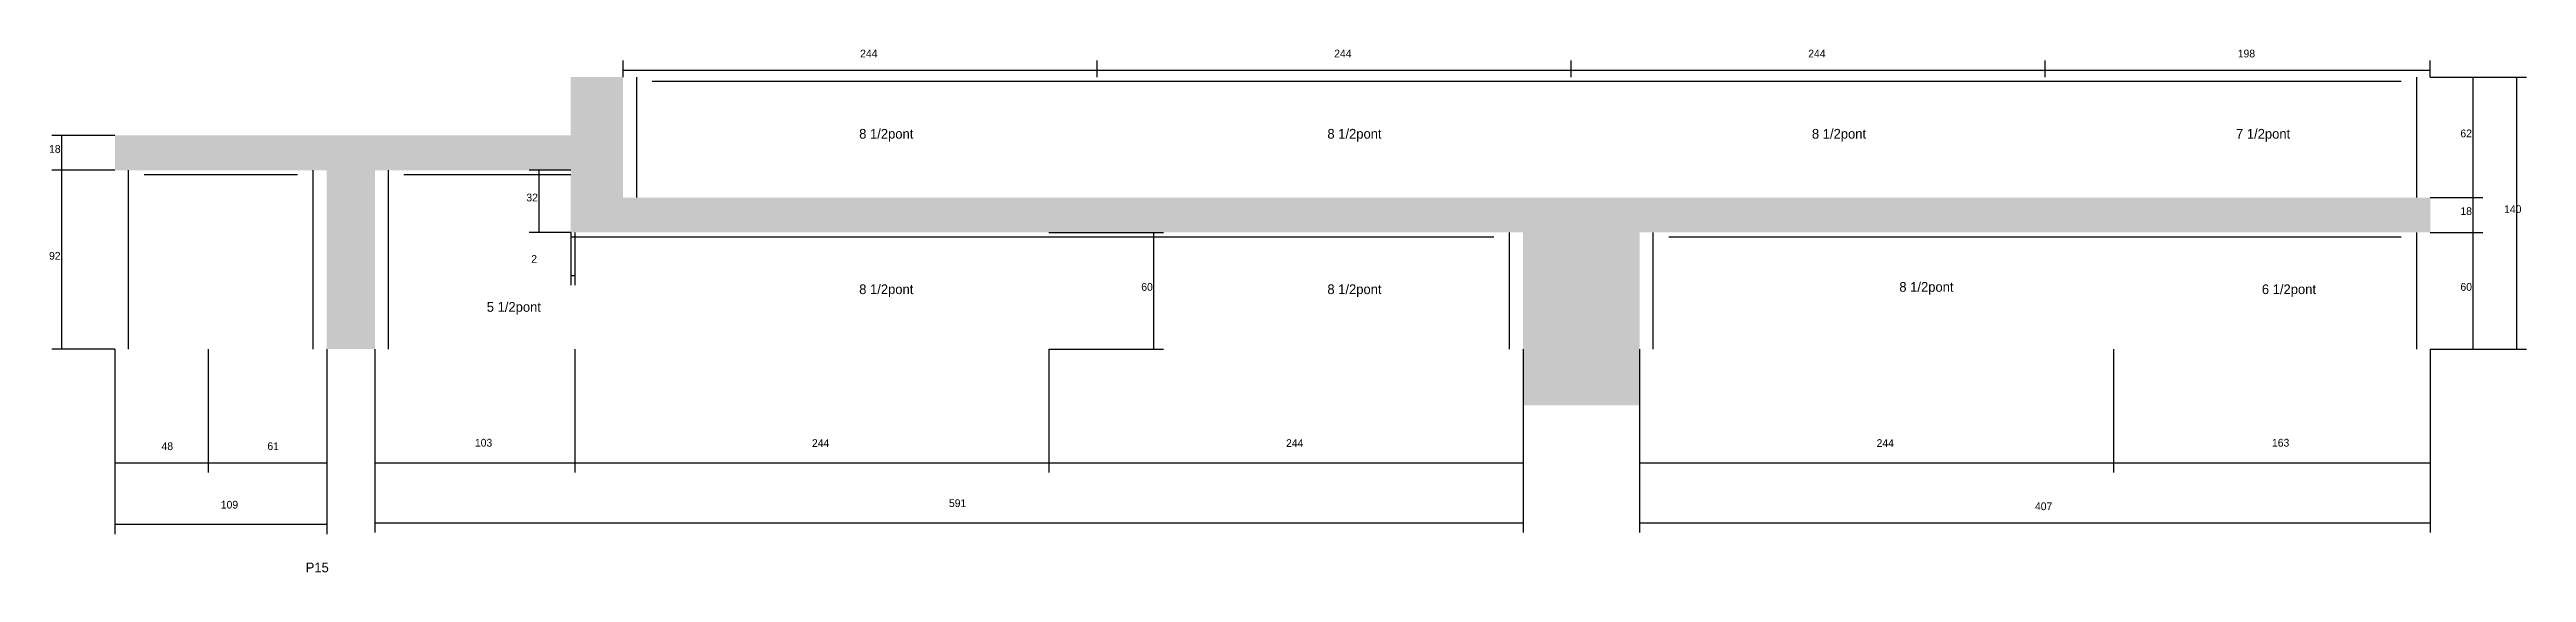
# Model space of a CAD drawing. Header units: metres. Extents: x -2848 to 21926, y -45195 to 1016.
# Drawn here: x 985 to 2260, y -27003 to -26734 of the extents above; entities that cross this region are included whole.
import ezdxf

# ---------------------------------------------------------------- set-up
doc = ezdxf.new("R2010")
doc.units = ezdxf.units.M
for name, color, linetype in [('COTA', 4, 'Continuous'), ('NOMENCLATURA', 7, 'Continuous'), ('SARR_2.2x7', 40, 'Continuous')]:
    doc.layers.add(name, color=color, linetype=linetype)

msp = doc.modelspace()

# ---------------------------------------------------------------- texts
at = {"layer": 'COTA'}
for s, p in [('244', (1402.1, -26737.7)), ('244', (1646.1, -26737.7)), ('244', (1890.1, -26737.7)), ('198', (2111.2, -26737.7)), ('18', (984.6, -26786.8)), ('62', (2225.8, -26778.8)), ('32', (1230.3, -26811.8)), ('18', (2225.8, -26818.8)), ('140', (2248.3, -26817.8)), ('92', (984.6, -26841.8)), ('2', (1232.8, -26843.4)), ('60', (1546.8, -26857.8)), ('60', (2225.8, -26857.8)), ('48', (1042.5, -26939.8)), ('61', (1097, -26939.8)), ('103', (1203.8, -26938)), ('244', (1377.3, -26938.2)), ('244', (1621.3, -26938.2)), ('244', (1925.3, -26938.2)), ('163', (2128.8, -26938)), ('591', (1447.8, -26969.1)), ('109', (1073, -26969.9)), ('407', (2006.8, -26970.7))]:
    msp.add_text(s, height=4, dxfattribs=at).set_placement(p)
at = {"layer": 'NOMENCLATURA'}
for s, p in [('8 1/2pont', (1401.6, -26779.5)), ('8 1/2pont', (1642.6, -26779.5)), ('8 1/2pont', (1892, -26779.5)), ('7 1/2pont', (2110.3, -26779.5)), ('8 1/2pont', (1401.6, -26859.5)), ('8 1/2pont', (1642.6, -26859.5)), ('8 1/2pont', (1937, -26858.3)), ('6 1/2pont', (2123.6, -26859.5)), ('5 1/2pont', (1209.9, -26868.6)), ('P15', (1116.7, -27002.7))]:
    msp.add_text(s, height=5, dxfattribs=at).set_placement(p)

# ---------------------------------------------------------------- hatches: boundary and pattern name
at = {"layer": 'COTA'}
h = msp.add_hatch(dxfattribs=at)
h.set_pattern_fill('AR-CONC', scale=0.03)
h.paths.add_polyline_path([(1280.1, -26747.8), (1253.1, -26747.8), (1253.1, -26777.8), (1018.5, -26777.8), (1018.5, -26795.8), (1127.5, -26795.8), (1127.5, -26887.8), (1152.3, -26887.8), (1152.3, -26795.8), (1253.1, -26795.8), (1253.1, -26827.8), (1255.3, -26827.8), (1743.3, -26827.8), (1743.3, -26887.8), (1743.3, -26916.8), (1803.3, -26916.8), (1803.3, -26887.8), (1803.3, -26827.8), (2210.3, -26827.8), (2210.3, -26809.8), (1280.1, -26809.8)])

# ---------------------------------------------------------------- linework, layer by layer
for p, q in [((1280.1, -26747.8), (1280.1, -26739.2)), ((1280.1, -26744.2), (1524.1, -26744.2)), ((1524.1, -26747.8), (1524.1, -26739.2)), ((1524.1, -26747.8), (1524.1, -26739.2)), ((1524.1, -26744.2), (1768.1, -26744.2)), ((1768.1, -26747.8), (1768.1, -26739.2)), ((1768.1, -26747.8), (1768.1, -26739.2)), ((1768.1, -26744.2), (2012.1, -26744.2)), ((2012.1, -26747.8), (2012.1, -26739.2)), ((2012.1, -26747.8), (2012.1, -26739.2)), ((2012.1, -26744.2), (2210.3, -26744.2)), ((2210.3, -26747.8), (2210.3, -26739.2)), ((2210.3, -26747.8), (2259.8, -26747.8)), ((2210.3, -26747.8), (2237.3, -26747.8)), ((2232.3, -26809.8), (2232.3, -26747.8)), ((2254.8, -26887.8), (2254.8, -26747.8)), ((1018.5, -26777.8), (986.1, -26777.8)), ((991.1, -26795.8), (991.1, -26777.8)), ((1018.5, -26795.8), (986.1, -26795.8)), ((1018.5, -26795.8), (986.1, -26795.8)), ((991.1, -26887.8), (991.1, -26795.8)), ((1253.1, -26795.8), (1231.8, -26795.8)), ((1236.8, -26827.8), (1236.8, -26795.8)), ((2210.3, -26809.8), (2237.3, -26809.8)), ((2210.3, -26809.8), (2237.3, -26809.8)), ((2232.3, -26827.8), (2232.3, -26809.8)), ((1253.1, -26827.8), (1231.8, -26827.8)), ((1253.1, -26827.8), (1253.1, -26854.9)), ((1255.3, -26827.8), (1255.3, -26854.9)), ((1499.3, -26827.8), (1558.3, -26827.8)), ((1553.3, -26887.8), (1553.3, -26827.8)), ((2210.3, -26827.8), (2237.3, -26827.8)), ((2210.3, -26827.8), (2237.3, -26827.8)), ((2232.3, -26887.8), (2232.3, -26827.8)), ((1253.1, -26849.9), (1255.3, -26849.9)), ((1018.5, -26887.8), (986.1, -26887.8)), ((1018.5, -26887.8), (1018.5, -26983)), ((1018.5, -26887.8), (1018.5, -26951.3)), ((1066.5, -26887.8), (1066.5, -26951.3)), ((1066.5, -26887.8), (1066.5, -26951.3)), ((1127.5, -26887.8), (1127.5, -26983)), ((1127.5, -26887.8), (1127.5, -26951.3)), ((1152.3, -26887.8), (1152.3, -26951.3)), ((1152.3, -26887.8), (1152.3, -26982.2)), ((1255.3, -26887.8), (1255.3, -26951.3)), ((1255.3, -26887.8), (1255.3, -26951.3)), ((1499.3, -26887.8), (1499.3, -26951.3)), ((1499.3, -26887.8), (1499.3, -26951.3)), ((1499.3, -26887.8), (1558.3, -26887.8)), ((1743.3, -26887.8), (1743.3, -26951.3)), ((1803.3, -26887.8), (1803.3, -26951.3)), ((2047.3, -26887.8), (2047.3, -26951.3)), ((2047.3, -26887.8), (2047.3, -26951.3)), ((2210.3, -26887.8), (2237.3, -26887.8)), ((2210.3, -26887.8), (2259.8, -26887.8)), ((2210.3, -26887.8), (2210.3, -26982.2)), ((2210.3, -26900), (2210.3, -26951.3)), ((1743.3, -26902.3), (1743.3, -26982.2)), ((1803.3, -26902.3), (1803.3, -26982.2)), ((1018.5, -26946.3), (1066.5, -26946.3)), ((1066.5, -26946.3), (1127.5, -26946.3)), ((1152.3, -26946.3), (1255.3, -26946.3)), ((1255.3, -26946.3), (1499.3, -26946.3)), ((1499.3, -26946.3), (1743.3, -26946.3)), ((1803.3, -26946.3), (2047.3, -26946.3)), ((2047.3, -26946.3), (2210.3, -26946.3)), ((1152.3, -26977.2), (1743.3, -26977.2)), ((1803.3, -26977.2), (2210.3, -26977.2)), ((1018.5, -26978), (1127.5, -26978))]:
    msp.add_line(p, q, dxfattribs=at)
at = {"layer": 'SARR_2.2x7'}
for p, q in [((1287.1, -26809.8), (1287.1, -26747.8)), ((2203.3, -26809.8), (2203.3, -26747.8)), ((1295.1, -26750), (1524.1, -26750)), ((1524.1, -26750), (1768.1, -26750)), ((1768.1, -26750), (2012.1, -26750)), ((2012.1, -26750), (2195.3, -26750)), ((1025.5, -26887.8), (1025.5, -26795.8)), ((1033.5, -26798), (1066.5, -26798)), ((1066.5, -26798), (1112.5, -26798)), ((1120.5, -26887.8), (1120.5, -26795.8)), ((1159.3, -26887.8), (1159.3, -26795.8)), ((1167.3, -26798), (1253.1, -26798)), ((1253.1, -26830), (1255.3, -26830)), ((1255.3, -26830), (1499.3, -26830)), ((1499.3, -26830), (1728.3, -26830)), ((1736.3, -26887.8), (1736.3, -26827.8)), ((1810.3, -26887.8), (1810.3, -26827.8)), ((1818.3, -26830), (2047.3, -26830)), ((2047.3, -26830), (2195.3, -26830)), ((2203.3, -26887.8), (2203.3, -26827.8))]:
    msp.add_line(p, q, dxfattribs=at)

msp.set_redraw_order([(e.dxf.handle, doc.entitydb.next_handle()) for e in msp.query("TEXT MTEXT ATTDEF DIMENSION ARC_DIMENSION")])  # texts and dimensions are drawn at this point

doc.saveas('drawing.dxf')
